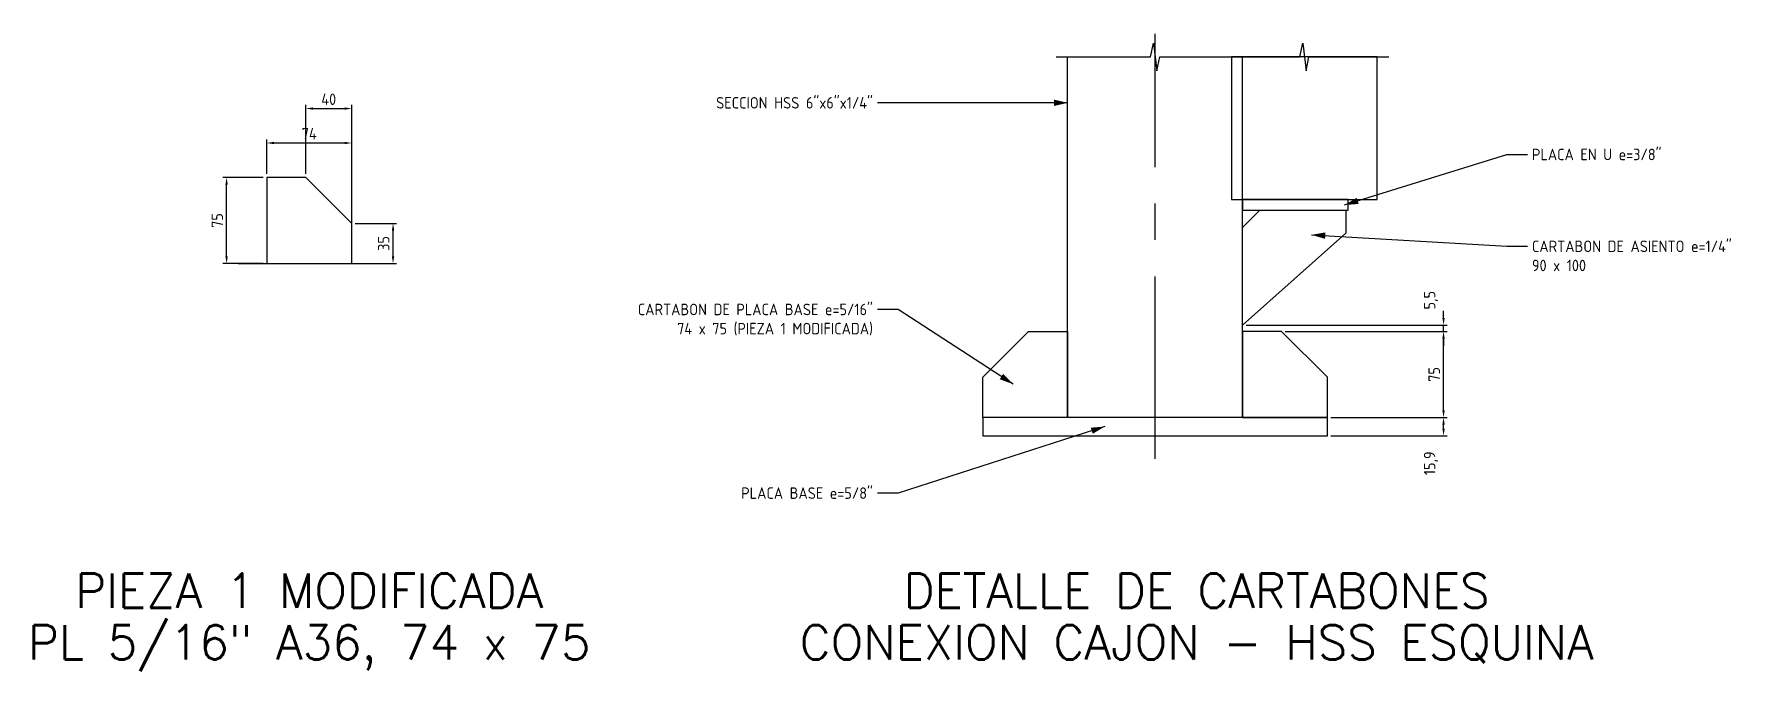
# Model space of a CAD drawing. Header units: millimetres. Extents: x -550 to 4085, y -3395 to 470.
# Drawn here: x 2607 to 4085, y -3365 to -2810 of the extents above; entities that cross this region are included whole.
import ezdxf

# ---------------------------------------------------------------- set-up
doc = ezdxf.new("R2010")
doc.units = ezdxf.units.MM
doc.header["$LTSCALE"] = 5
doc.linetypes.add('CENTER', pattern=[50.8, 31.75, -6.35, 6.35, -6.35])
doc.layers.add('TRAZO-01', color=8, linetype='Continuous')
doc.layers.add('TRAZOS-01', color=8, linetype='Continuous')
doc.styles.add('ISO Proportional', font='isocp.shx')
doc.styles.add('X200-000', font='simplex.shx')
doc.dimstyles.new('STD 05', dxfattribs={"dimscale": 5, "dimtxt": 2, "dimasz": 1.25, "dimexe": 0.625, "dimexo": 0.625, "dimtad": 1, "dimzin": 12, "dimtxsty": 'ISO Proportional', "dimcen": 2.5, "dimclrt": 2, "dimazin": 3, "dimtfac": 1, "dimtmove": 0, "dimatfit": 1})

msp = doc.modelspace()

# ---------------------------------------------------------------- texts
at = {"layer": 'TRAZO-01', "color": 7, "char_height": 30, "attachment_point": 2, "style": 'X200-000'}
for s, insert in [('PIEZA 1 MODIFICADA', (2847, -3280)), ('DETALLE DE CARTABONES', (3620, -3280)), ('PL 5/16" A36, 74 x 75', (2847, -3325)), ('CONEXION CAJON - HSS ESQUINA', (3620, -3325))]:
    msp.add_mtext(s, dxfattribs=dict(at, insert=insert))
at = {"layer": 'TRAZOS-01', "color": 2, "char_height": 10, "style": 'ISO Proportional'}
for s, insert, attachment_point in [('SECCION HSS 6"x6"x1/4"', (3338, -2865), 3), ('PLACA EN U e=3/8"', (3912, -2910), 1), ('CARTABON DE ASIENTO e=1/4"\\P90 x 100', (3912, -2990), 1), ('CARTABON DE PLACA BASE e=5/16"\\P74 x 75 (PIEZA 1 MODIFICADA)', (3338, -3045), 3), ('PLACA BASE e=5/8"', (3338, -3205), 3)]:
    msp.add_mtext(s, dxfattribs=dict(at, insert=insert, attachment_point=attachment_point))

# ---------------------------------------------------------------- dimensions: what is measured, and where the dimension line sits
at = {"layer": 'TRAZO-01'}
for base, p1, p2 in [((2844, -2875), (2844, -2935), (2884, -2975)), ((2810, -2905), (2810, -2935), (2884, -3010))]:
    msp.add_linear_dim(base=base, p1=p1, p2=p2, dimstyle='STD 05', dxfattribs=at).render()
for base, p1, p2 in [((2775, -3010), (2810, -3010), (2810, -2935)), ((2920, -3010), (2884, -3010), (2884, -2975)), ((3835, -3144.1), (3734, -3144.1), (3694, -3069.1))]:
    msp.add_linear_dim(base=base, p1=p1, p2=p2, angle=90, dimstyle='STD 05', dxfattribs=at).render()
msp.add_linear_dim(base=(3835, -3069.1), p1=(3694, -3069.1), p2=(3660, -3063.625), angle=90, location=(3824, -3042), text='5,5', dimstyle='STD 05', override={"dimtmove": 2}, dxfattribs=at).render()
msp.add_linear_dim(base=(3835, -3160), p1=(3733.8, -3160), p2=(3733.8, -3144.1), angle=90, location=(3824, -3184), dimstyle='STD 05', override={"dimtmove": 2}, dxfattribs=at).render()

# ---------------------------------------------------------------- linework, layer by layer
at = {"layer": 'TRAZOS-01', "color": 1, "linetype": 'CENTER'}
for p, q in [((3583.8, -3180), (3583.8, -2810)), ((2785, -3010), (2905, -3010))]:
    msp.add_line(p, q, dxfattribs=at)
at = {"layer": 'TRAZOS-01', "color": 7}
for p, q in [((3507.6, -3144.1), (3507.6, -2830)), ((3660, -3144.1), (3660, -2830))]:
    msp.add_line(p, q, dxfattribs=at)
at = {"layer": 'TRAZOS-01', "color": 2}
for p, q in [((3360, -2870), (3342, -2870)), ((3507.6, -2870), (3360, -2870)), ((3748.8, -2959), (3890, -2915)), ((3890, -2915), (3908, -2915)), ((3720, -2985), (3890, -2995)), ((3890, -2995), (3908, -2995)), ((3360, -3050), (3342, -3050)), ((3460, -3115), (3360, -3050)), ((3540, -3152), (3360, -3210)), ((3360, -3210), (3342, -3210))]:
    msp.add_line(p, q, dxfattribs=at)
at = {"layer": 'TRAZOS-01'}
for points in [[(3497.6, -2830), (3579.8, -2830), (3582.3, -2818), (3585.3, -2842), (3587.8, -2830), (3670, -2830)], [(3640.3, -2830), (3709.8, -2830), (3712.3, -2818), (3715.3, -2842), (3717.8, -2830), (3787.3, -2830)]]:
    msp.add_lwpolyline(points, dxfattribs=at)
at = {"layer": 'TRAZOS-01', "color": 4}
msp.add_lwpolyline([(3650.3, -2954.1), (3777.3, -2954.1), (3777.3, -2830), (3650.3, -2830)], close=True, dxfattribs=at)
at = {"layer": 'TRAZOS-01', "color": 41}
for points in [[(2810, -3010), (2884, -3010), (2884, -2975), (2844, -2935), (2810, -2935)], [(3660, -2963.625), (3751.8, -2963.625), (3751.8, -2954.1), (3660, -2954.1)], [(3675, -2963.625), (3750, -2963.625), (3750, -2983.625), (3660, -3063.625), (3660, -2978.625)], [(3507.6, -3144.1), (3433.6, -3144.1), (3433.6, -3109.1), (3473.6, -3069.1), (3507.6, -3069.1)], [(3660, -3144.1), (3734, -3144.1), (3734, -3109.1), (3694, -3069.1), (3660, -3069.1)], [(3433.8, -3160), (3733.8, -3160), (3733.8, -3144.1), (3433.8, -3144.1)]]:
    msp.add_lwpolyline(points, close=True, dxfattribs=at)
at = {"layer": 'TRAZOS-01', "color": 2}
for points in [[(3507.6, -2870), (3495.6, -2867.2), (3495.6, -2872.8)], [(3748.8, -2959), (3761.09, -2958.103), (3759.424, -2952.757)], [(3720, -2985), (3731.815, -2988.5), (3732.144, -2982.909)], [(3460, -3115), (3451.465, -3106.112), (3448.413, -3110.808)], [(3540, -3152), (3527.72, -3153.015), (3529.437, -3158.345)]]:
    msp.add_solid(points, dxfattribs=at)

msp.set_redraw_order([(e.dxf.handle, doc.entitydb.next_handle()) for e in msp.query("TEXT MTEXT ATTDEF DIMENSION ARC_DIMENSION")])  # texts and dimensions are drawn at this point

doc.saveas('drawing.dxf')
